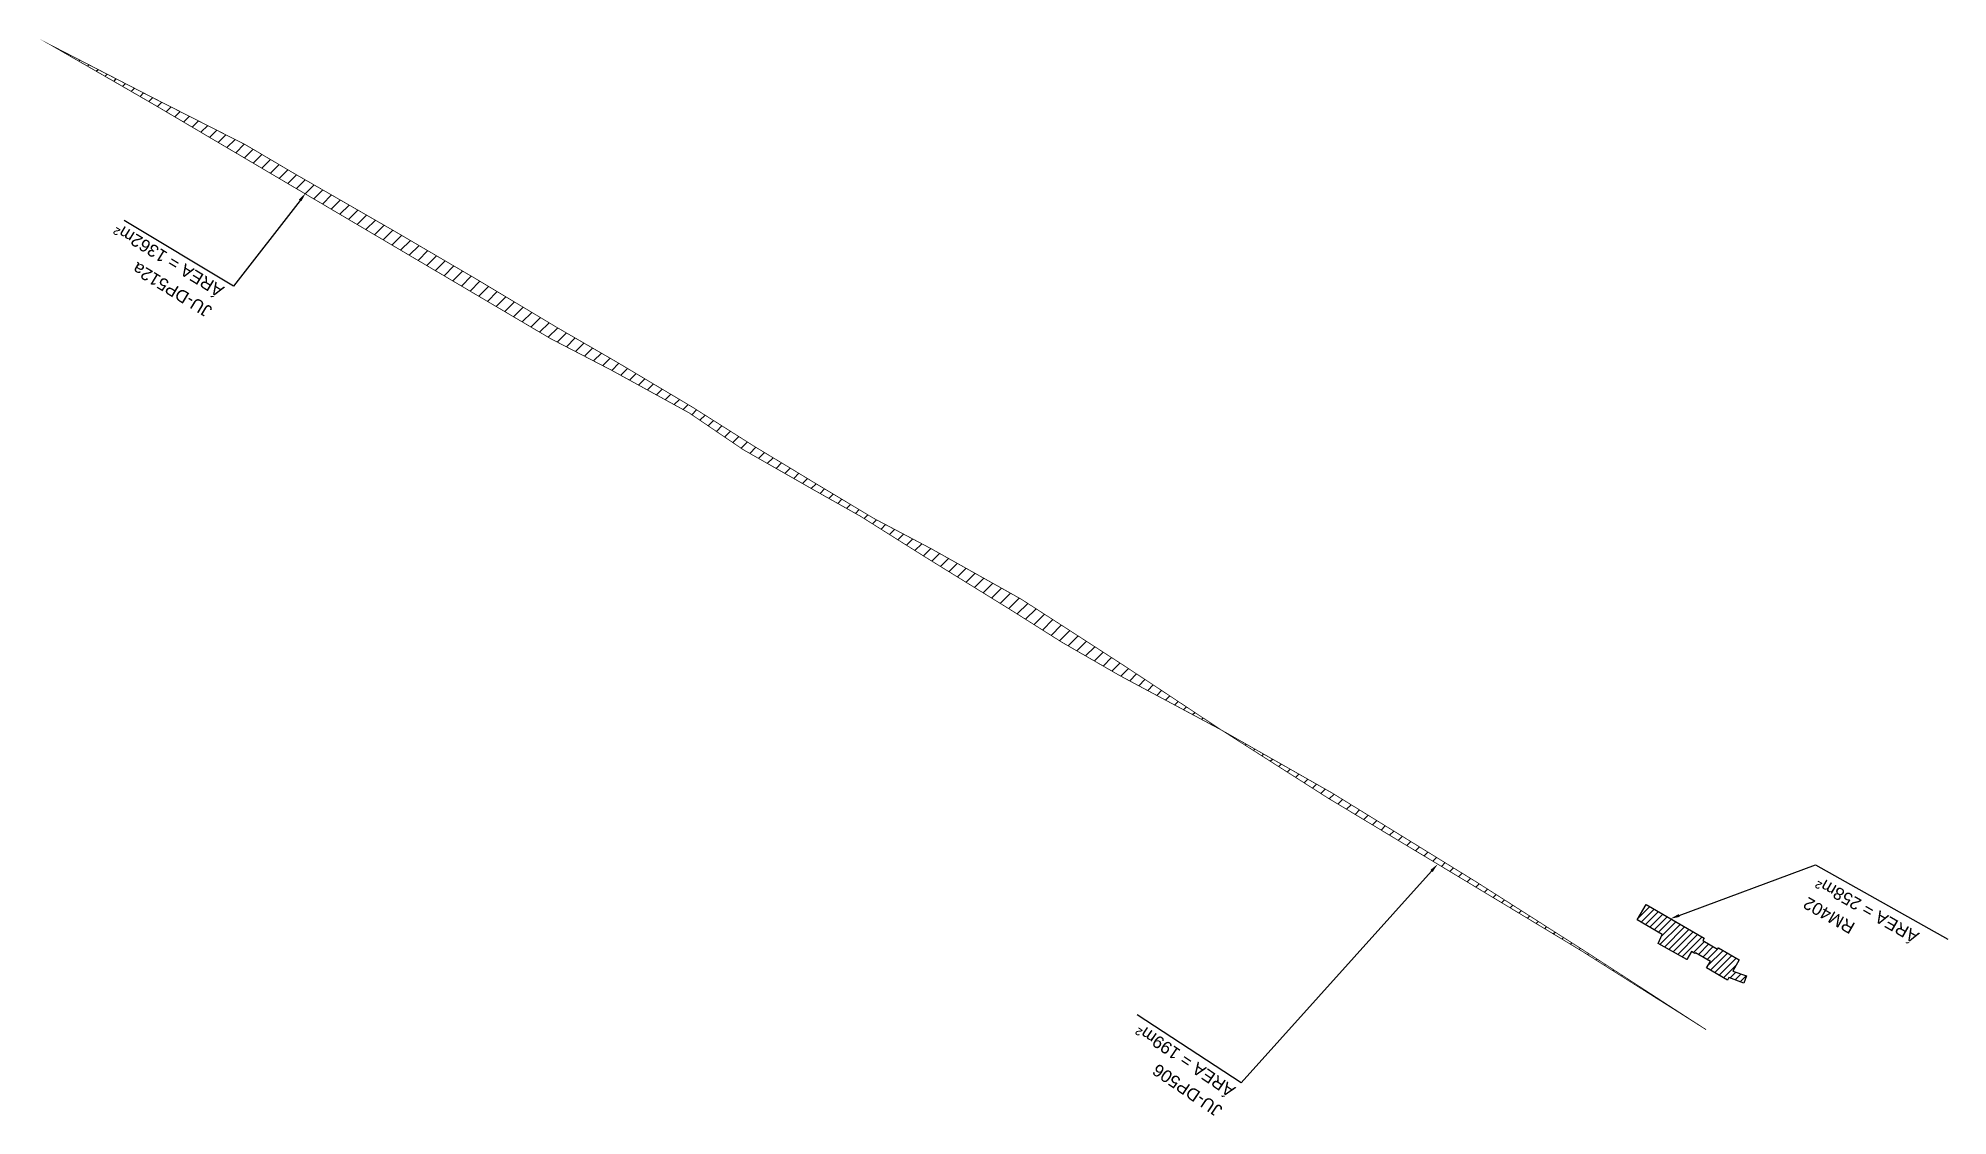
# Model space of a CAD drawing. Header units: metres. Extents: x 287051 to 328239, y 7396995 to 7466021.
# Drawn here: x 306366 to 306987, y 7435363 to 7435713 of the extents above; entities that cross this region are included whole.
import ezdxf

# ---------------------------------------------------------------- set-up
doc = ezdxf.new("R2010")
doc.units = ezdxf.units.M
doc.header["$LTSCALE"] = 10
for name, color, linetype in [('DESAPROPRIAÇÃO', 160, 'Continuous'), ('DESOCUPAÇÃO', 50, 'Continuous'), ('U-HZ-TEXTO-DESAP', 2, 'Continuous')]:
    doc.layers.add(name, color=color, linetype=linetype)
doc.styles.add('ARIAL', font='arial.ttf')

msp = doc.modelspace()

# ---------------------------------------------------------------- texts
at = {"layer": 'U-HZ-TEXTO-DESAP', "style": 'ARIAL'}
for s, rotation, p in [('ÁREA = 1362m²', 148.69572, (306426.98, 7435632.36, 715)), ('JU-DP512a', 148.69572, (306423.12, 7435625.73, 715)), ('RM402', 150.2832, (306957.37, 7435425.38, 1421)), ('ÁREA = 258m²', 150.2832, (306978.21, 7435422.33, 1421)), ('ÁREA = 199m²', 145.83399, (306755.85, 7435372.09)), ('JU-DP506', 145.83399, (306751.67, 7435365.65))]:
    msp.add_text(s, height=4, rotation=rotation, dxfattribs=at).set_placement(p)

# ---------------------------------------------------------------- hatches: boundary and pattern name
at = {"layer": 'DESAPROPRIAÇÃO', "transparency": 33554687}
h = msp.add_hatch(dxfattribs=at)
h.set_pattern_fill('ANSI31', color=256)
h.paths.add_polyline_path([(306656.54, 7435547.41), (306637.73, 7435557.35), (306619.51, 7435568.3), (306599.01, 7435580.7), (306579, 7435593.38), (306554.05, 7435608.25), (306534.95, 7435619.3), (306508.61, 7435635.09), (306481.75, 7435650.82), (306449.08, 7435669.61), (306433.62, 7435678.73), (306404.13, 7435693.7), (306370.81, 7435710.87), (306403.23, 7435692.17), (306429.82, 7435676.48), (306447.47, 7435666.06), (306478.44, 7435647.78), (306506.34, 7435631.32), (306532.85, 7435615.68), (306552.46, 7435605.51), (306577.89, 7435591.54), (306595.45, 7435579.6), (306618.42, 7435566.49), (306633.57, 7435557.95), (306654.98, 7435544.47), (306681.75, 7435527.93), (306699.21, 7435516.9), (306718.02, 7435506.06), (306751, 7435488.4), (306719.94, 7435508.95), (306701.7, 7435520.75), (306685.88, 7435530.96)])
h = msp.add_hatch(dxfattribs=at)
h.set_pattern_fill('ANSI31', color=256)
h.paths.add_polyline_path([(306786.93, 7435467.97), (306751, 7435488.4), (306785.89, 7435466.13), (306832.06, 7435438.33), (306868.37, 7435416.42), (306908.59, 7435390.99), (306868.65, 7435416.86), (306834.19, 7435438.82)])

# ---------------------------------------------------------------- linework, layer by layer
at = {"layer": 'DESAPROPRIAÇÃO', "transparency": 33554687, "const_width": 0.25, "flags": 128}
for points in [[(306656.54, 7435547.41), (306637.73, 7435557.35), (306619.51, 7435568.3), (306599.01, 7435580.7), (306579, 7435593.38), (306554.05, 7435608.25), (306534.95, 7435619.3), (306508.61, 7435635.09), (306481.75, 7435650.82), (306449.08, 7435669.61), (306433.62, 7435678.73), (306404.13, 7435693.7), (306370.81, 7435710.87), (306403.23, 7435692.17), (306429.82, 7435676.48), (306447.47, 7435666.06), (306478.44, 7435647.78), (306506.34, 7435631.32), (306532.85, 7435615.68), (306552.46, 7435605.51), (306577.89, 7435591.54), (306595.45, 7435579.6), (306618.42, 7435566.49), (306633.57, 7435557.95), (306654.98, 7435544.47), (306681.75, 7435527.93), (306699.21, 7435516.9), (306718.02, 7435506.06), (306751, 7435488.4), (306719.94, 7435508.95), (306701.7, 7435520.75), (306685.88, 7435530.96), (306656.54, 7435547.41)], [(306786.93, 7435467.97), (306751, 7435488.4), (306785.89, 7435466.13), (306832.06, 7435438.33), (306868.37, 7435416.42), (306908.59, 7435390.99), (306868.65, 7435416.86), (306834.19, 7435438.82), (306786.93, 7435467.97)]]:
    msp.add_lwpolyline(points, close=True, dxfattribs=at)
at = {"layer": 'DESOCUPAÇÃO'}
for p, q in [((306886.16, 7435426.72), (306889.08, 7435431.72)), ((306889.08, 7435431.72), (306907.91, 7435420.7)), ((306894.34, 7435421.93), (306886.16, 7435426.72)), ((306892.96, 7435419.01), (306894.34, 7435421.93)), ((306902.37, 7435413.77), (306892.96, 7435419.01)), ((306903.82, 7435416.38), (306902.37, 7435413.77)), ((306904.98, 7435415.7), (306903.82, 7435416.38)), ((306905.14, 7435415.97), (306904.98, 7435415.7)), ((306909.97, 7435413.14), (306905.14, 7435415.97)), ((306907.91, 7435420.7), (306907.51, 7435420.01)), ((306907.51, 7435420.01), (306912.34, 7435417.18)), ((306912.34, 7435417.18), (306912.59, 7435417.61)), ((306912.34, 7435417.18), (306912.34, 7435417.18)), ((306912.59, 7435417.61), (306919.37, 7435413.64)), ((306908.77, 7435411.09), (306909.97, 7435413.14)), ((306915.55, 7435407.12), (306908.77, 7435411.09)), ((306919.37, 7435413.64), (306917.28, 7435410.06)), ((306917.28, 7435410.06), (306917.28, 7435410.06)), ((306917.28, 7435410.06), (306921.7, 7435408.48)), ((306916.03, 7435407.93), (306915.55, 7435407.12)), ((306920.82, 7435406.06), (306916.03, 7435407.93)), ((306921.7, 7435408.48), (306920.82, 7435406.06))]:
    msp.add_line(p, q, dxfattribs=at)
at = {"layer": 'DESOCUPAÇÃO', "linetype": 'Continuous'}
for p, q in [((306886.46, 7435427.24), (306890.26, 7435431.04)), ((306887.44, 7435425.97), (306891.67, 7435430.21)), ((306888.85, 7435425.14), (306893.09, 7435429.38)), ((306890.27, 7435424.31), (306894.51, 7435428.55)), ((306891.69, 7435423.48), (306895.92, 7435427.72)), ((306893.1, 7435422.66), (306897.34, 7435426.89)), ((306893.59, 7435418.66), (306900.17, 7435425.23)), ((306894.1, 7435421.4), (306898.75, 7435426.06)), ((306895.04, 7435417.86), (306901.59, 7435424.4)), ((306896.48, 7435417.05), (306903, 7435423.58)), ((306897.92, 7435416.25), (306904.42, 7435422.75)), ((306899.36, 7435415.45), (306905.83, 7435421.92)), ((306900.8, 7435414.64), (306907.25, 7435421.09)), ((306904.43, 7435416.02), (306908.08, 7435419.68)), ((306906.07, 7435415.42), (306909.5, 7435418.85)), ((306907.49, 7435414.59), (306910.92, 7435418.02)), ((306908.91, 7435413.76), (306912.33, 7435417.19)), ((306909.19, 7435411.8), (306914.11, 7435416.72)), ((306910, 7435410.37), (306915.52, 7435415.89)), ((306912.36, 7435417.22), (306912.69, 7435417.55)), ((306902.25, 7435413.84), (306902.6, 7435414.19)), ((306911.42, 7435409.54), (306916.94, 7435415.06)), ((306912.83, 7435408.71), (306918.35, 7435414.23)), ((306914.25, 7435407.88), (306918.48, 7435412.11)), ((306916.4, 7435407.79), (306918.3, 7435409.69)), ((306918.01, 7435407.16), (306919.96, 7435409.1)), ((306919.63, 7435406.53), (306921.61, 7435408.51))]:
    msp.add_line(p, q, dxfattribs=at)
at = {"layer": 'U-HZ-TEXTO-DESAP', "color": 2, "linetype": 'Continuous', "lineweight": -3, "elevation": 715}
msp.add_lwpolyline([(306451.37, 7435660.67), (306429.71, 7435632.76), (306394.15, 7435654.15)], dxfattribs=at)
at = {"layer": 'U-HZ-TEXTO-DESAP', "color": 2, "linetype": 'Continuous', "lineweight": -3}
for points in [[(306819.3, 7435442.58), (306757.44, 7435373.72), (306723.6, 7435395.76)], [(306899.85, 7435428.12), (306944.15, 7435444.63), (306987.2, 7435420.42)]]:
    msp.add_lwpolyline(points, dxfattribs=at)
for points in [[(306450.97, 7435660.98, 715), (306453.21, 7435663.04, 715), (306451.76, 7435660.36, 715)], [(306818.93, 7435442.92), (306821.31, 7435444.81), (306819.67, 7435442.25)], [(306900.02, 7435427.65), (306897.04, 7435427.07), (306899.67, 7435428.58)]]:
    msp.add_solid(points, dxfattribs=at)

msp.set_redraw_order([(e.dxf.handle, doc.entitydb.next_handle()) for e in msp.query("TEXT MTEXT ATTDEF DIMENSION ARC_DIMENSION")])  # texts and dimensions are drawn at this point

doc.saveas('drawing.dxf')
